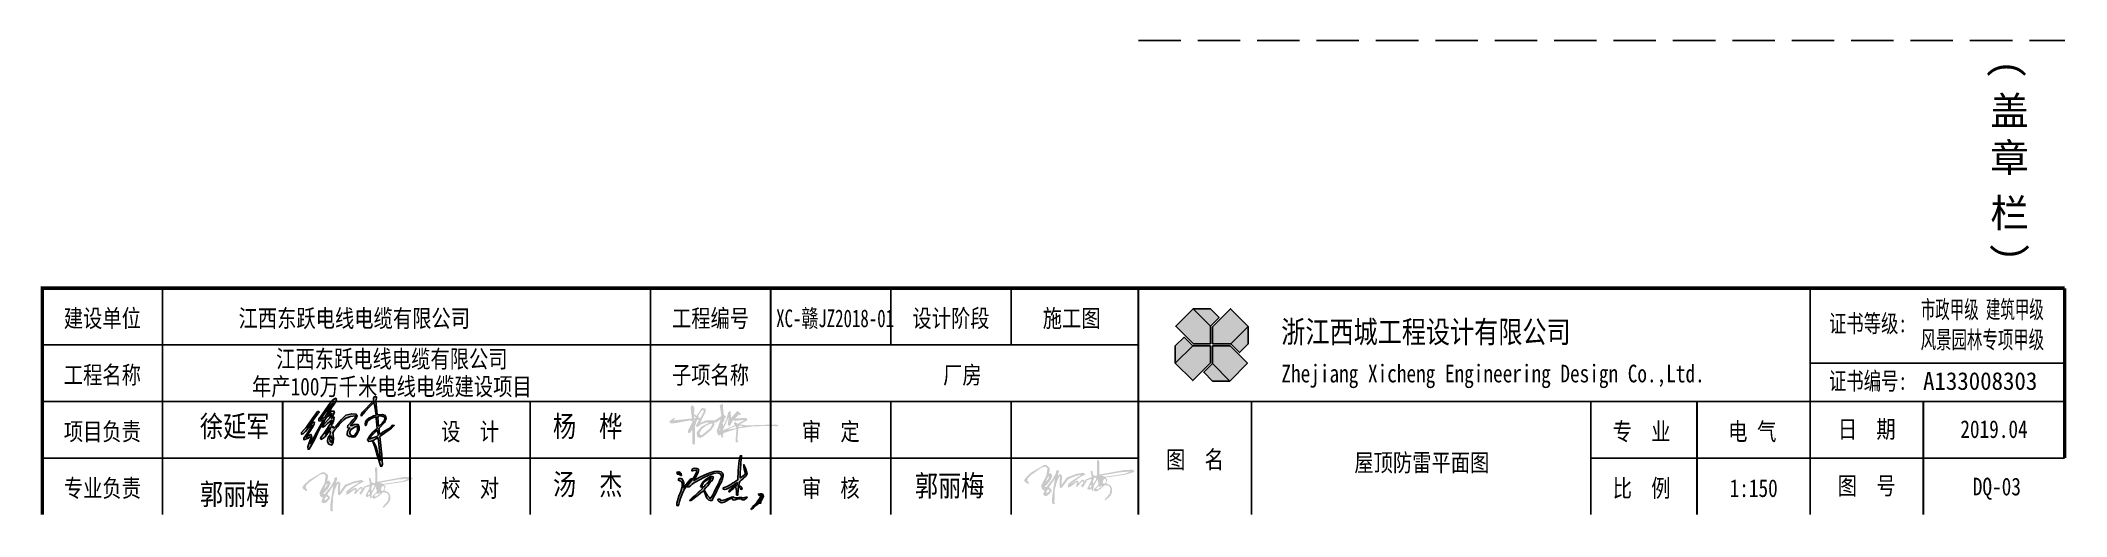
# Model space of a CAD drawing. Extents: x 7651907 to 8255021, y -2490714 to -1144618.
# Drawn here: x 8036568 to 8072380, y -1700545 to -1692139 of the extents above; entities that cross this region are included whole.
import ezdxf
from ezdxf.enums import TextEntityAlignment as Align

# ---------------------------------------------------------------- set-up
doc = ezdxf.new("R2010")
doc.units = 0
doc.header["$LTSCALE"] = 1000
doc.linetypes.add('DASH', pattern=[0.35, 0.25, -0.1])
doc.layers.get('0').update_dxf_attribs({"linetype": 'CONTINUOUS'})
for name, color, linetype in [('0_0_0', 3, 'CONTINUOUS'), ('┬Í└¬', 7, 'CONTINUOUS'), ('图框', 4, 'CONTINUOUS'), ('图框文字', 7, 'CONTINUOUS')]:
    doc.layers.add(name, color=color, linetype=linetype)
doc.styles.add('宋体', font='', dxfattribs={"width": 0.8})
doc.styles.add('黑体', font='simhei.ttf', dxfattribs={"width": 0.7})
doc.styles.get('宋体').set_extended_font_data('SimSun')

msp = doc.modelspace()

# ---------------------------------------------------------------- texts
at = {"layer": '图框文字', "ltscale": 0.1, "style": '黑体'}
for s, p in [('(', (8071357.6, -1692650.8)), (')', (8071411.9, -1695866.9))]:
    msp.add_text(s, height=500, rotation=270, dxfattribs=at).set_placement(p, align=Align.MIDDLE_CENTER)
for s, p in [('盖', (8071373.4, -1693379.1)), ('章', (8071373.4, -1694207.8)), ('栏', (8071373.4, -1695186))]:
    msp.add_text(s, height=500, dxfattribs=at).set_placement(p, align=Align.MIDDLE_CENTER)
at = {"layer": '图框文字', "ltscale": 0.1, "style": '宋体'}
for s, height, width, p in [('市政甲级 建筑甲级 ', 312.5, 0.6, (8070955.6, -1697045.5)), ('建设单位', 312.5, 0.8, (8037661.6, -1697201.8)), ('江西东跃电线电缆有限公司', 312.5, 0.8, (8042113.9, -1697201.8)), ('工程编号', 312.5, 0.8, (8048411.6, -1697201.8)), ('XC-赣JZ2018-01', 312.5, 0.7, (8050613.3, -1697201.8)), ('设计阶段', 312.5, 0.8, (8052661.6, -1697201.8)), ('施工图', 312.5, 0.8, (8054795.1, -1697201.8)), ('证书等级:', 312.5, 0.72, (8068872.3, -1697292.2)), ('风景园林专项甲级', 312.5, 0.64, (8070893.4, -1697578.3)), ('工程名称', 312.5, 0.8, (8037661.6, -1698201.8)), ('江西东跃电线电缆有限公司', 312.5, 0.8, (8042778.5, -1697919.2)), ('子项名称', 312.5, 0.8, (8048411.6, -1698201.8)), ('年产100万千米电线电缆建设项目', 312.5, 0.8, (8042778.5, -1698407.2)), ('证书编号:', 312.5, 0.72, (8068872.3, -1698309.2)), ('A133008303 ', 312.5, 0.95, (8070955.6, -1698309.2)), ('项目负责', 312.5, 0.8, (8037661.6, -1699201.8)), ('徐延军', 375, 0.8, (8039999.1, -1699139.4)), ('设  计', 312.5, 0.8, (8044161.6, -1699201.8)), ('杨  桦', 375, 0.8, (8046239.3, -1699139.4)), ('审  定', 312.5, 0.8, (8050536.6, -1699201.8)), ('专  业', 312.5, 0.8, (8064870.4, -1699201.8)), ('电 气', 312.5, 0.8, (8066825.9, -1699201.8)), ('日  期', 312.5, 0.8, (8068849.1, -1699159.3)), ('2019.04', 312.5, 0.8, (8071099.1, -1699159.3)), ('图  名', 312.5, 0.8, (8056974.1, -1699697.4)), ('专业负责', 312.5, 0.8, (8037661.6, -1700201.8)), ('郭丽梅', 375, 0.8, (8039999.1, -1700339.4)), ('校  对', 312.5, 0.8, (8044161.6, -1700201.8)), ('汤  杰', 375, 0.8, (8046239.3, -1700166.7)), ('审  核', 312.5, 0.8, (8050536.6, -1700201.8)), ('郭丽梅', 375, 0.8, (8052637.9, -1700189.4)), ('比  例', 312.5, 0.8, (8064870.4, -1700201.8)), ('1:150', 312.5, 0.8, (8066851.1, -1700201.8)), ('图  号', 312.5, 0.8, (8068849.1, -1700159.3))]:
    msp.add_text(s, height=height, dxfattribs=dict(at, width=width)).set_placement(p, align=Align.CENTER)
at = {"layer": '图框文字', "ltscale": 0.1, "style": '宋体', "width": 0.8}
for s, height, p in [('浙江西城工程设计有限公司', 390.625, (8058500.2, -1697480.1)), ('Zhejiang Xicheng Engineering Design Co.,Ltd.', 312.5, (8058502.3, -1698177.2))]:
    msp.add_text(s, height=height, dxfattribs=at).set_placement(p)
at = {"layer": '图框文字', "color": 1, "ltscale": 0.1, "style": '宋体', "width": 0.8}
for s, p in [('厂房', (8052863.9, -1698201.8)), ('屋顶防雷平面图', (8060985.4, -1699750)), ('DQ-03', (8071149.9, -1700173.4))]:
    msp.add_text(s, height=312.5, dxfattribs=at).set_placement(p, align=Align.CENTER)

# ---------------------------------------------------------------- blocks, each defined once
blk = doc.blocks.new('标志')
at = {"layer": '图框', "ltscale": 0.1}
h = blk.add_hatch(color=251, dxfattribs=at)
h.paths.add_polyline_path([(1484421, -466010), (1484102, -466330), (1484102, -466631), (1484426, -466631), (1484734, -466323)])
h.paths.add_polyline_path([(1484067, -466008), (1483761, -466008), (1484069, -466316), (1484221, -466163)])
h.paths.add_polyline_path([(1483761, -466008), (1483453, -466317), (1483767, -466631), (1484069, -466631), (1484069, -466316)])
h.paths.add_polyline_path([(1483754, -466664), (1483601, -466511), (1483446, -466666), (1483446, -466971)])
h.paths.add_polyline_path([(1484069, -466664), (1483754, -466664), (1483446, -466971), (1483754, -467279), (1484069, -466965)])
h.paths.add_polyline_path([(1484413, -466664), (1484102, -466664), (1484102, -466979), (1484409, -467286), (1484722, -466973)])
h.paths.add_polyline_path([(1484102, -466979), (1483949, -467131), (1484103, -467286), (1484409, -467286)])
h.paths.add_polyline_path([(1484734, -466323), (1484426, -466631), (1484579, -466784), (1484734, -466629)])
blk.add_line((1484421, -466010), (1484102, -466330), dxfattribs=at)
at = {"layer": '图框', "ltscale": 0.1, "flags": 128}
for points in [[(1484069, -466631), (1483767, -466631), (1483453, -466317), (1483761, -466008), (1484069, -466316), (1484069, -466631)], [(1484069, -466316), (1484221, -466163), (1484067, -466008), (1483761, -466008)], [(1484102, -466631), (1484102, -466330), (1484421, -466010), (1484734, -466323), (1484426, -466631), (1484102, -466631)], [(1484102, -466631), (1484102, -466330), (1484421, -466010)], [(1483754, -466664), (1483601, -466511), (1483446, -466666), (1483446, -466971)], [(1484426, -466631), (1484579, -466784), (1484734, -466629), (1484734, -466323)], [(1484069, -466664), (1484069, -466965), (1483754, -467279), (1483446, -466971), (1483754, -466664), (1484069, -466664)], [(1484102, -466664), (1484102, -466979), (1483949, -467131)], [(1484102, -466979), (1483949, -467131), (1484103, -467286), (1484409, -467286)], [(1484102, -466664), (1484413, -466664), (1484722, -466973), (1484409, -467286), (1484102, -466979), (1484102, -466664)]]:
    blk.add_lwpolyline(points, dxfattribs=at)
blk = doc.blocks.new('汤杰（实）')
at = {"linetype": 'Continuous', "lineweight": 0}
h = blk.add_hatch(color=256, dxfattribs=at)
edge = h.paths.add_edge_path()
edge.add_spline(control_points=[(-6.699, 2.428), (-6.699, 2.428), (-6.699, 2.428), (-6.699, 2.428), (-6.693, 2.542), (-6.666, 2.585), (-6.569, 2.639)], knot_values=[0.269231, 0.269231, 0.269231, 0.269231, 0.288462, 0.288462, 0.288462, 0.307692, 0.307692, 0.307692, 0.307692], degree=3, periodic=0)
edge.add_spline(control_points=[(-6.569, 2.639), (-6.569, 2.639), (-6.569, 2.639), (-6.569, 2.639), (-6.569, 2.646), (-6.569, 2.651), (-6.569, 2.657)], knot_values=[0.230769, 0.230769, 0.230769, 0.230769, 0.25, 0.25, 0.25, 0.269231, 0.269231, 0.269231, 0.269231], degree=3, periodic=0)
edge.add_spline(control_points=[(-6.569, 2.657), (-6.569, 2.657), (-6.569, 2.657), (-6.569, 2.657), (-6.528, 2.667), (-6.452, 2.745), (-6.437, 2.786)], knot_values=[0.192308, 0.192308, 0.192308, 0.192308, 0.211538, 0.211538, 0.211538, 0.230769, 0.230769, 0.230769, 0.230769], degree=3, periodic=0)
edge.add_spline(control_points=[(-6.437, 2.786), (-6.437, 2.786), (-6.437, 2.786), (-6.437, 2.786), (-6.467, 2.883), (-6.503, 2.979), (-6.546, 3.073)], knot_values=[0.153846, 0.153846, 0.153846, 0.153846, 0.173077, 0.173077, 0.173077, 0.192308, 0.192308, 0.192308, 0.192308], degree=3, periodic=0)
edge.add_spline(control_points=[(-6.546, 3.073), (-6.546, 3.073), (-6.546, 3.073), (-6.546, 3.073), (-6.541, 2.987), (-6.531, 2.88), (-6.488, 2.806)], knot_values=[0.115385, 0.115385, 0.115385, 0.115385, 0.134615, 0.134615, 0.134615, 0.153846, 0.153846, 0.153846, 0.153846], degree=3, periodic=0)
edge.add_spline(control_points=[(-6.488, 2.806), (-6.488, 2.806), (-6.488, 2.806), (-6.488, 2.806), (-6.528, 2.748), (-6.594, 2.707), (-6.655, 2.664)], knot_values=[0.076923, 0.076923, 0.076923, 0.076923, 0.096154, 0.096154, 0.096154, 0.115385, 0.115385, 0.115385, 0.115385], degree=3, periodic=0)
edge.add_spline(control_points=[(-6.655, 2.664), (-6.655, 2.664), (-6.655, 2.664), (-6.655, 2.664), (-6.66, 2.702), (-6.66, 2.702), (-6.625, 3.271)], knot_values=[0.038717, 0.038717, 0.038717, 0.038717, 0.05782, 0.05782, 0.05782, 0.076923, 0.076923, 0.076923, 0.076923], degree=3, periodic=0)
edge.add_spline(control_points=[(-6.625, 3.271), (-6.625, 3.29), (-6.61, 3.326), (-6.612, 3.347)], knot_values=[0.961538, 0.961538, 0.961538, 0.961538, 0.997101, 0.997101, 0.997101, 0.997101], degree=3, periodic=0)
edge.add_spline(control_points=[(-6.612, 3.347), (-6.612, 3.347), (-6.612, 3.347), (-6.612, 3.347), (-6.627, 3.347), (-6.64, 3.347), (-6.653, 3.345)], knot_values=[0.923077, 0.923077, 0.923077, 0.923077, 0.942308, 0.942308, 0.942308, 0.961538, 0.961538, 0.961538, 0.961538], degree=3, periodic=0)
edge.add_spline(control_points=[(-6.653, 3.345), (-6.653, 3.345), (-6.653, 3.345), (-6.653, 3.345), (-6.701, 3.195), (-6.721, 2.817), (-6.729, 2.611)], knot_values=[0.884615, 0.884615, 0.884615, 0.884615, 0.903846, 0.903846, 0.903846, 0.923077, 0.923077, 0.923077, 0.923077], degree=3, periodic=0)
edge.add_spline(control_points=[(-6.729, 2.611), (-6.729, 2.611), (-6.729, 2.611), (-6.729, 2.611), (-6.864, 2.512), (-7.016, 2.408), (-7.174, 2.357)], knot_values=[0.846154, 0.846154, 0.846154, 0.846154, 0.865385, 0.865385, 0.865385, 0.884615, 0.884615, 0.884615, 0.884615], degree=3, periodic=0)
edge.add_spline(control_points=[(-7.174, 2.357), (-7.174, 2.357), (-7.174, 2.357), (-7.174, 2.357), (-7.174, 2.344), (-7.174, 2.331), (-7.174, 2.319)], knot_values=[0.807692, 0.807692, 0.807692, 0.807692, 0.826923, 0.826923, 0.826923, 0.846154, 0.846154, 0.846154, 0.846154], degree=3, periodic=0)
edge.add_spline(control_points=[(-7.174, 2.319), (-7.174, 2.319), (-7.174, 2.319), (-7.174, 2.319), (-7.1, 2.26), (-6.775, 2.499), (-6.747, 2.517)], knot_values=[0.769231, 0.769231, 0.769231, 0.769231, 0.788462, 0.788462, 0.788462, 0.807692, 0.807692, 0.807692, 0.807692], degree=3, periodic=0)
edge.add_spline(control_points=[(-6.747, 2.517), (-6.747, 2.517), (-6.747, 2.517), (-6.747, 2.517), (-6.749, 2.486), (-6.752, 2.456), (-6.754, 2.423)], knot_values=[0.730769, 0.730769, 0.730769, 0.730769, 0.75, 0.75, 0.75, 0.769231, 0.769231, 0.769231, 0.769231], degree=3, periodic=0)
edge.add_spline(control_points=[(-6.754, 2.423), (-6.754, 2.423), (-6.754, 2.423), (-6.754, 2.423), (-6.775, 2.428), (-6.795, 2.43), (-6.815, 2.433)], knot_values=[0.692308, 0.692308, 0.692308, 0.692308, 0.711538, 0.711538, 0.711538, 0.730769, 0.730769, 0.730769, 0.730769], degree=3, periodic=0)
edge.add_spline(control_points=[(-6.815, 2.433), (-6.815, 2.433), (-6.815, 2.433), (-6.815, 2.433), (-6.864, 2.405), (-7.003, 2.293), (-7.003, 2.243)], knot_values=[0.653846, 0.653846, 0.653846, 0.653846, 0.673077, 0.673077, 0.673077, 0.692308, 0.692308, 0.692308, 0.692308], degree=3, periodic=0)
edge.add_spline(control_points=[(-7.003, 2.243), (-7.003, 2.243), (-7.003, 2.243), (-7.003, 2.243), (-6.998, 2.24), (-6.991, 2.237), (-6.983, 2.232)], knot_values=[0.615385, 0.615385, 0.615385, 0.615385, 0.634615, 0.634615, 0.634615, 0.653846, 0.653846, 0.653846, 0.653846], degree=3, periodic=0)
edge.add_spline(control_points=[(-6.983, 2.232), (-6.983, 2.232), (-6.983, 2.232), (-6.983, 2.232), (-6.93, 2.283), (-6.876, 2.331), (-6.82, 2.38)], knot_values=[0.576923, 0.576923, 0.576923, 0.576923, 0.596154, 0.596154, 0.596154, 0.615385, 0.615385, 0.615385, 0.615385], degree=3, periodic=0)
edge.add_spline(control_points=[(-6.82, 2.38), (-6.82, 2.38), (-6.82, 2.38), (-6.82, 2.38), (-6.81, 2.38), (-6.8, 2.377), (-6.79, 2.375)], knot_values=[0.538462, 0.538462, 0.538462, 0.538462, 0.557692, 0.557692, 0.557692, 0.576923, 0.576923, 0.576923, 0.576923], degree=3, periodic=0)
edge.add_spline(control_points=[(-6.79, 2.375), (-6.79, 2.375), (-6.79, 2.375), (-6.79, 2.375), (-6.767, 2.301), (-6.77, 2.22), (-6.767, 2.141)], knot_values=[0.5, 0.5, 0.5, 0.5, 0.519231, 0.519231, 0.519231, 0.538462, 0.538462, 0.538462, 0.538462], degree=3, periodic=0)
edge.add_spline(control_points=[(-6.767, 2.141), (-6.767, 2.141), (-6.767, 2.141), (-6.767, 2.141), (-6.754, 2.131), (-6.754, 2.131), (-6.729, 2.136)], knot_values=[0.461538, 0.461538, 0.461538, 0.461538, 0.480769, 0.480769, 0.480769, 0.5, 0.5, 0.5, 0.5], degree=3, periodic=0)
edge.add_spline(control_points=[(-6.729, 2.136), (-6.729, 2.136), (-6.729, 2.136), (-6.729, 2.136), (-6.724, 2.222), (-6.716, 2.309), (-6.709, 2.395)], knot_values=[0.423077, 0.423077, 0.423077, 0.423077, 0.442308, 0.442308, 0.442308, 0.461538, 0.461538, 0.461538, 0.461538], degree=3, periodic=0)
edge.add_spline(control_points=[(-6.709, 2.395), (-6.709, 2.395), (-6.709, 2.395), (-6.709, 2.395), (-6.671, 2.377), (-6.658, 2.349), (-6.633, 2.314)], knot_values=[0.384615, 0.384615, 0.384615, 0.384615, 0.403846, 0.403846, 0.403846, 0.423077, 0.423077, 0.423077, 0.423077], degree=3, periodic=0)
edge.add_spline(control_points=[(-6.633, 2.314), (-6.633, 2.314), (-6.633, 2.314), (-6.633, 2.314), (-6.62, 2.321), (-6.607, 2.326), (-6.594, 2.331)], knot_values=[0.346154, 0.346154, 0.346154, 0.346154, 0.365385, 0.365385, 0.365385, 0.384615, 0.384615, 0.384615, 0.384615], degree=3, periodic=0)
edge.add_spline(control_points=[(-6.594, 2.331), (-6.594, 2.331), (-6.594, 2.331), (-6.594, 2.331), (-6.594, 2.395), (-6.645, 2.403), (-6.699, 2.428)], knot_values=[0.307692, 0.307692, 0.307692, 0.307692, 0.326923, 0.326923, 0.326923, 0.346154, 0.346154, 0.346154, 0.346154], degree=3, periodic=0)
h = blk.add_hatch(color=256, dxfattribs=at)
edge = h.paths.add_edge_path()
edge.add_spline(control_points=[(-8.555, 1.813), (-8.53, 1.889), (-8.378, 2.428), (-8.271, 2.428)], knot_values=[0.7, 0.7, 0.7, 0.7, 0.8, 0.8, 0.8, 0.8], degree=3, periodic=0)
edge.add_spline(control_points=[(-8.271, 2.428), (-8.245, 2.463), (-8.219, 2.499), (-8.193, 2.534)], knot_values=[0, 0, 0, 0, 0.020833, 0.020833, 0.020833, 0.020833], degree=3, periodic=0)
edge.add_spline(control_points=[(-8.193, 2.534), (-8.167, 2.57), (-8.14, 2.604), (-8.113, 2.639)], knot_values=[0.020833, 0.020833, 0.020833, 0.020833, 0.041667, 0.041667, 0.041667, 0.041667], degree=3, periodic=0)
edge.add_spline(control_points=[(-8.113, 2.639), (-8.228, 2.662), (-8.332, 2.367), (-8.4, 2.367)], knot_values=[0.5, 0.5, 0.5, 0.5, 0.6, 0.6, 0.6, 0.6], degree=3, periodic=0)
edge.add_spline(control_points=[(-8.4, 2.367), (-8.38, 2.494), (-8.37, 2.542), (-8.446, 2.641)], knot_values=[0.4, 0.4, 0.4, 0.4, 0.5, 0.5, 0.5, 0.5], degree=3, periodic=0)
edge.add_spline(control_points=[(-8.446, 2.641), (-8.482, 2.644), (-8.517, 2.654), (-8.548, 2.639)], knot_values=[0.3, 0.3, 0.3, 0.3, 0.4, 0.4, 0.4, 0.4], degree=3, periodic=0)
edge.add_spline(control_points=[(-8.548, 2.639), (-8.55, 2.624), (-8.553, 2.608), (-8.553, 2.593)], knot_values=[0.2, 0.2, 0.2, 0.2, 0.3, 0.3, 0.3, 0.3], degree=3, periodic=0)
edge.add_spline(control_points=[(-8.553, 2.593), (-8.489, 2.563), (-8.459, 2.583), (-8.436, 2.504)], knot_values=[0.1, 0.1, 0.1, 0.1, 0.2, 0.2, 0.2, 0.2], degree=3, periodic=0)
edge.add_spline(control_points=[(-8.436, 2.504), (-8.436, 2.469), (-8.436, 2.433), (-8.436, 2.395)], knot_values=[0, 0, 0, 0, 0.1, 0.1, 0.1, 0.1], degree=3, periodic=0)
edge.add_spline(control_points=[(-8.436, 2.395), (-8.474, 2.202), (-8.604, 2.016), (-8.604, 1.823)], knot_values=[0.9, 0.9, 0.9, 0.9, 1, 1, 1, 1], degree=3, periodic=0)
edge.add_spline(control_points=[(-8.604, 1.823), (-8.588, 1.821), (-8.573, 1.818), (-8.555, 1.813)], knot_values=[0.8, 0.8, 0.8, 0.8, 0.9, 0.9, 0.9, 0.9], degree=3, periodic=0)
h = blk.add_hatch(color=256, dxfattribs=at)
edge = h.paths.add_edge_path()
edge.add_spline(control_points=[(-8.459, 2.745), (-8.459, 2.745), (-8.459, 2.745), (-8.459, 2.745), (-8.459, 2.824), (-8.52, 2.87), (-8.596, 2.844)], knot_values=[0.5, 0.5, 0.5, 0.5, 0.625, 0.625, 0.625, 0.75, 0.75, 0.75, 0.75], degree=3, periodic=0)
edge.add_spline(control_points=[(-8.596, 2.844), (-8.596, 2.844), (-8.596, 2.844), (-8.596, 2.844), (-8.596, 2.806), (-8.596, 2.806), (-8.583, 2.784)], knot_values=[0.25, 0.25, 0.25, 0.25, 0.375, 0.375, 0.375, 0.5, 0.5, 0.5, 0.5], degree=3, periodic=0)
edge.add_spline(control_points=[(-8.583, 2.784), (-8.583, 2.784), (-8.583, 2.784), (-8.583, 2.784), (-8.543, 2.773), (-8.502, 2.773), (-8.482, 2.733)], knot_values=[0, 0, 0, 0, 0.125, 0.125, 0.125, 0.25, 0.25, 0.25, 0.25], degree=3, periodic=0)
edge.add_spline(control_points=[(-8.482, 2.733), (-8.474, 2.738), (-8.466, 2.743), (-8.459, 2.745)], knot_values=[0.75, 0.75, 0.75, 0.75, 1, 1, 1, 1], degree=3, periodic=0)
h = blk.add_hatch(color=256, dxfattribs=at)
edge = h.paths.add_edge_path()
edge.add_spline(control_points=[(-7.516, 2.585), (-7.516, 2.585), (-7.516, 2.585), (-7.516, 2.585), (-7.504, 2.621), (-7.491, 2.657), (-7.478, 2.692)], knot_values=[0.625, 0.625, 0.625, 0.625, 0.645833, 0.645833, 0.645833, 0.666667, 0.666667, 0.666667, 0.666667], degree=3, periodic=0)
edge.add_spline(control_points=[(-7.478, 2.692), (-7.478, 2.692), (-7.478, 2.692), (-7.478, 2.692), (-7.552, 2.794), (-7.872, 2.507), (-7.872, 2.392)], knot_values=[0.583333, 0.583333, 0.583333, 0.583333, 0.604167, 0.604167, 0.604167, 0.625, 0.625, 0.625, 0.625], degree=3, periodic=0)
edge.add_spline(control_points=[(-7.872, 2.392), (-7.872, 2.392), (-7.872, 2.392), (-7.872, 2.392), (-7.839, 2.387), (-7.814, 2.377), (-7.814, 2.339)], knot_values=[0.541667, 0.541667, 0.541667, 0.541667, 0.5625, 0.5625, 0.5625, 0.583333, 0.583333, 0.583333, 0.583333], degree=3, periodic=0)
edge.add_spline(control_points=[(-7.814, 2.339), (-7.814, 2.339), (-7.814, 2.339), (-7.814, 2.339), (-7.831, 2.334), (-7.831, 2.334), (-7.892, 2.263)], knot_values=[0.5, 0.5, 0.5, 0.5, 0.520833, 0.520833, 0.520833, 0.541667, 0.541667, 0.541667, 0.541667], degree=3, periodic=0)
edge.add_spline(control_points=[(-7.892, 2.263), (-7.892, 2.263), (-7.892, 2.263), (-7.892, 2.263), (-8.027, 2.136), (-8.167, 2.024), (-8.21, 1.978)], knot_values=[0.458333, 0.458333, 0.458333, 0.458333, 0.479167, 0.479167, 0.479167, 0.5, 0.5, 0.5, 0.5], degree=3, periodic=0)
edge.add_spline(control_points=[(-8.21, 1.978), (-8.21, 1.978), (-8.21, 1.978), (-8.21, 1.978), (-8.2, 1.978), (-8.187, 1.978), (-8.174, 1.976)], knot_values=[0.416667, 0.416667, 0.416667, 0.416667, 0.4375, 0.4375, 0.4375, 0.458333, 0.458333, 0.458333, 0.458333], degree=3, periodic=0)
edge.add_spline(control_points=[(-8.174, 1.976), (-8.174, 1.976), (-8.174, 1.976), (-8.174, 1.976), (-8.027, 2.055), (-7.915, 2.184), (-7.773, 2.273)], knot_values=[0.375, 0.375, 0.375, 0.375, 0.395833, 0.395833, 0.395833, 0.416667, 0.416667, 0.416667, 0.416667], degree=3, periodic=0)
edge.add_spline(control_points=[(-7.773, 2.273), (-7.773, 2.273), (-7.773, 2.273), (-7.773, 2.273), (-7.725, 2.169), (-7.674, 1.925), (-7.519, 1.976)], knot_values=[0.333333, 0.333333, 0.333333, 0.333333, 0.354167, 0.354167, 0.354167, 0.375, 0.375, 0.375, 0.375], degree=3, periodic=0)
edge.add_spline(control_points=[(-7.519, 1.976), (-7.519, 1.976), (-7.519, 1.976), (-7.519, 1.976), (-7.42, 2.174), (-7.321, 2.372), (-7.222, 2.568)], knot_values=[0.291667, 0.291667, 0.291667, 0.291667, 0.3125, 0.3125, 0.3125, 0.333333, 0.333333, 0.333333, 0.333333], degree=3, periodic=0)
edge.add_spline(control_points=[(-7.222, 2.568), (-7.222, 2.568), (-7.222, 2.568), (-7.222, 2.568), (-7.189, 2.662), (-7.138, 2.781), (-7.235, 2.855)], knot_values=[0.25, 0.25, 0.25, 0.25, 0.270833, 0.270833, 0.270833, 0.291667, 0.291667, 0.291667, 0.291667], degree=3, periodic=0)
edge.add_spline(control_points=[(-7.235, 2.855), (-7.235, 2.855), (-7.235, 2.855), (-7.235, 2.855), (-7.494, 2.928), (-7.859, 2.705), (-8.078, 2.585)], knot_values=[0.208333, 0.208333, 0.208333, 0.208333, 0.229167, 0.229167, 0.229167, 0.25, 0.25, 0.25, 0.25], degree=3, periodic=0)
edge.add_spline(control_points=[(-8.078, 2.585), (-8.078, 2.585), (-8.078, 2.585), (-8.078, 2.585), (-8.017, 2.71), (-7.93, 2.786), (-7.93, 2.931)], knot_values=[0.166667, 0.166667, 0.166667, 0.166667, 0.1875, 0.1875, 0.1875, 0.208333, 0.208333, 0.208333, 0.208333], degree=3, periodic=0)
edge.add_spline(control_points=[(-7.93, 2.931), (-7.93, 2.931), (-7.93, 2.931), (-7.93, 2.931), (-7.991, 2.971), (-8.141, 2.994), (-8.141, 2.885)], knot_values=[0.125, 0.125, 0.125, 0.125, 0.145833, 0.145833, 0.145833, 0.166667, 0.166667, 0.166667, 0.166667], degree=3, periodic=0)
edge.add_spline(control_points=[(-8.141, 2.885), (-8.141, 2.885), (-8.141, 2.885), (-8.141, 2.885), (-8.098, 2.88), (-8.042, 2.903), (-7.994, 2.903)], knot_values=[0.083333, 0.083333, 0.083333, 0.083333, 0.104167, 0.104167, 0.104167, 0.125, 0.125, 0.125, 0.125], degree=3, periodic=0)
edge.add_spline(control_points=[(-7.994, 2.903), (-7.994, 2.903), (-7.994, 2.903), (-7.994, 2.903), (-7.966, 2.834), (-8.06, 2.697), (-8.113, 2.639)], knot_values=[0.041667, 0.041667, 0.041667, 0.041667, 0.0625, 0.0625, 0.0625, 0.083333, 0.083333, 0.083333, 0.083333], degree=3, periodic=0)
edge.add_spline(control_points=[(-8.113, 2.639), (-8.113, 2.639), (-8.113, 2.639), (-8.113, 2.639), (-8.167, 2.57), (-8.22, 2.499), (-8.271, 2.428)], knot_values=[0, 0, 0, 0, 0.020833, 0.020833, 0.020833, 0.041667, 0.041667, 0.041667, 0.041667], degree=3, periodic=0)
edge.add_spline(control_points=[(-8.271, 2.428), (-8.278, 2.408), (-8.278, 2.408), (-8.271, 2.387)], knot_values=[0.958333, 0.958333, 0.958333, 0.958333, 1, 1, 1, 1], degree=3, periodic=0)
edge.add_spline(control_points=[(-8.271, 2.387), (-8.271, 2.387), (-8.271, 2.387), (-8.271, 2.387), (-8.212, 2.377), (-8.129, 2.474), (-8.085, 2.507)], knot_values=[0.916667, 0.916667, 0.916667, 0.916667, 0.9375, 0.9375, 0.9375, 0.958333, 0.958333, 0.958333, 0.958333], degree=3, periodic=0)
edge.add_spline(control_points=[(-8.085, 2.507), (-8.085, 2.507), (-8.085, 2.507), (-8.085, 2.507), (-7.984, 2.56), (-7.224, 3.038), (-7.224, 2.7)], knot_values=[0.875, 0.875, 0.875, 0.875, 0.895833, 0.895833, 0.895833, 0.916667, 0.916667, 0.916667, 0.916667], degree=3, periodic=0)
edge.add_spline(control_points=[(-7.224, 2.7), (-7.224, 2.7), (-7.224, 2.7), (-7.224, 2.7), (-7.265, 2.626), (-7.265, 2.626), (-7.323, 2.484)], knot_values=[0.833333, 0.833333, 0.833333, 0.833333, 0.854167, 0.854167, 0.854167, 0.875, 0.875, 0.875, 0.875], degree=3, periodic=0)
edge.add_spline(control_points=[(-7.323, 2.484), (-7.323, 2.484), (-7.323, 2.484), (-7.323, 2.484), (-7.555, 2.042), (-7.555, 2.042), (-7.572, 2.027)], knot_values=[0.791667, 0.791667, 0.791667, 0.791667, 0.8125, 0.8125, 0.8125, 0.833333, 0.833333, 0.833333, 0.833333], degree=3, periodic=0)
edge.add_spline(control_points=[(-7.572, 2.027), (-7.572, 2.027), (-7.572, 2.027), (-7.572, 2.027), (-7.656, 2.118), (-7.707, 2.189), (-7.76, 2.303)], knot_values=[0.75, 0.75, 0.75, 0.75, 0.770833, 0.770833, 0.770833, 0.791667, 0.791667, 0.791667, 0.791667], degree=3, periodic=0)
edge.add_spline(control_points=[(-7.76, 2.303), (-7.76, 2.303), (-7.76, 2.303), (-7.76, 2.303), (-7.72, 2.357), (-7.72, 2.357), (-7.651, 2.423)], knot_values=[0.708333, 0.708333, 0.708333, 0.708333, 0.729167, 0.729167, 0.729167, 0.75, 0.75, 0.75, 0.75], degree=3, periodic=0)
edge.add_spline(control_points=[(-7.651, 2.423), (-7.651, 2.423), (-7.651, 2.423), (-7.651, 2.423), (-7.631, 2.448), (-7.562, 2.57), (-7.516, 2.585)], knot_values=[0.666667, 0.666667, 0.666667, 0.666667, 0.6875, 0.6875, 0.6875, 0.708333, 0.708333, 0.708333, 0.708333], degree=3, periodic=0)
edge = h.paths.add_edge_path(flags=16)
edge.add_spline(control_points=[(-7.542, 2.664), (-7.638, 2.535), (-7.638, 2.535), (-7.643, 2.512), (-7.643, 2.512), (-7.643, 2.512), (-7.643, 2.512)], knot_values=[0.5, 0.5, 0.5, 0.5, 0.625, 0.625, 0.625, 0.75, 0.75, 0.75, 0.75], degree=3, periodic=0)
edge.add_spline(control_points=[(-7.643, 2.512), (-7.687, 2.512), (-7.76, 2.403), (-7.788, 2.372)], knot_values=[0.75, 0.75, 0.75, 0.75, 1, 1, 1, 1], degree=3, periodic=0)
edge.add_spline(control_points=[(-7.788, 2.372), (-7.803, 2.395), (-7.816, 2.418), (-7.829, 2.438), (-7.829, 2.438), (-7.829, 2.438), (-7.829, 2.438)], knot_values=[0, 0, 0, 0, 0.125, 0.125, 0.125, 0.25, 0.25, 0.25, 0.25], degree=3, periodic=0)
edge.add_spline(control_points=[(-7.829, 2.438), (-7.819, 2.494), (-7.593, 2.69), (-7.542, 2.664), (-7.542, 2.664), (-7.542, 2.664), (-7.542, 2.664)], knot_values=[0.25, 0.25, 0.25, 0.25, 0.375, 0.375, 0.375, 0.5, 0.5, 0.5, 0.5], degree=3, periodic=0)
h = blk.add_hatch(color=256, dxfattribs=at)
edge = h.paths.add_edge_path()
edge.add_spline(control_points=[(-7.222, 1.902), (-7.123, 1.902), (-7.014, 2.027), (-6.899, 2.039)], knot_values=[0.9, 0.9, 0.9, 0.9, 1, 1, 1, 1], degree=3, periodic=0)
edge.add_spline(control_points=[(-6.899, 2.039), (-6.899, 2.039), (-6.899, 2.039), (-6.899, 2.039), (-6.894, 2.011), (-6.894, 2.011), (-6.871, 1.983)], knot_values=[0.8, 0.8, 0.8, 0.8, 0.85, 0.85, 0.85, 0.9, 0.9, 0.9, 0.9], degree=3, periodic=0)
edge.add_spline(control_points=[(-6.871, 1.983), (-6.871, 1.983), (-6.871, 1.983), (-6.871, 1.983), (-6.787, 1.983), (-6.716, 2.039), (-6.635, 2.024)], knot_values=[0.7, 0.7, 0.7, 0.7, 0.75, 0.75, 0.75, 0.8, 0.8, 0.8, 0.8], degree=3, periodic=0)
edge.add_spline(control_points=[(-6.635, 2.024), (-6.635, 2.024), (-6.635, 2.024), (-6.635, 2.024), (-6.587, 1.95), (-6.47, 2.011), (-6.439, 2.075)], knot_values=[0.6, 0.6, 0.6, 0.6, 0.65, 0.65, 0.65, 0.7, 0.7, 0.7, 0.7], degree=3, periodic=0)
edge.add_spline(control_points=[(-6.439, 2.075), (-6.439, 2.075), (-6.439, 2.075), (-6.439, 2.075), (-6.485, 2.085), (-6.533, 2.052), (-6.582, 2.052)], knot_values=[0.5, 0.5, 0.5, 0.5, 0.55, 0.55, 0.55, 0.6, 0.6, 0.6, 0.6], degree=3, periodic=0)
edge.add_spline(control_points=[(-6.582, 2.052), (-6.582, 2.052), (-6.582, 2.052), (-6.582, 2.052), (-6.683, 2.113), (-6.785, 1.994), (-6.879, 2.088)], knot_values=[0.4, 0.4, 0.4, 0.4, 0.45, 0.45, 0.45, 0.5, 0.5, 0.5, 0.5], degree=3, periodic=0)
edge.add_spline(control_points=[(-6.879, 2.088), (-6.879, 2.088), (-6.879, 2.088), (-6.879, 2.088), (-6.986, 2.065), (-7.171, 1.958), (-7.25, 1.976)], knot_values=[0.3, 0.3, 0.3, 0.3, 0.35, 0.35, 0.35, 0.4, 0.4, 0.4, 0.4], degree=3, periodic=0)
edge.add_spline(control_points=[(-7.25, 1.976), (-7.25, 1.976), (-7.25, 1.976), (-7.25, 1.976), (-7.255, 1.989), (-7.26, 1.999), (-7.262, 2.009)], knot_values=[0.2, 0.2, 0.2, 0.2, 0.25, 0.25, 0.25, 0.3, 0.3, 0.3, 0.3], degree=3, periodic=0)
edge.add_spline(control_points=[(-7.262, 2.009), (-7.262, 2.009), (-7.262, 2.009), (-7.262, 2.009), (-7.301, 2.019), (-7.311, 2.024), (-7.341, 2.004)], knot_values=[0.1, 0.1, 0.1, 0.1, 0.15, 0.15, 0.15, 0.2, 0.2, 0.2, 0.2], degree=3, periodic=0)
edge.add_spline(control_points=[(-7.341, 2.004), (-7.341, 2.004), (-7.341, 2.004), (-7.341, 2.004), (-7.341, 1.948), (-7.265, 1.917), (-7.222, 1.902)], knot_values=[0, 0, 0, 0, 0.05, 0.05, 0.05, 0.1, 0.1, 0.1, 0.1], degree=3, periodic=0)
h = blk.add_hatch(color=256, dxfattribs=at)
edge = h.paths.add_edge_path()
edge.add_spline(control_points=[(-6.02, 1.95), (-6.02, 1.95), (-6.02, 1.95), (-6.02, 1.95), (-6.015, 1.953), (-6.01, 1.955), (-6.005, 1.958)], knot_values=[0.666667, 0.666667, 0.666667, 0.666667, 0.722222, 0.722222, 0.722222, 0.777778, 0.777778, 0.777778, 0.777778], degree=3, periodic=0)
edge.add_spline(control_points=[(-6.005, 1.958), (-6.005, 1.958), (-6.005, 1.958), (-6.005, 1.958), (-5.998, 1.989), (-5.998, 1.989), (-5.944, 2.093)], knot_values=[0.555556, 0.555556, 0.555556, 0.555556, 0.611111, 0.611111, 0.611111, 0.666667, 0.666667, 0.666667, 0.666667], degree=3, periodic=0)
edge.add_spline(control_points=[(-5.944, 2.093), (-5.944, 2.093), (-5.944, 2.093), (-5.944, 2.093), (-5.931, 2.189), (-6.028, 2.194), (-6.099, 2.171)], knot_values=[0.444444, 0.444444, 0.444444, 0.444444, 0.5, 0.5, 0.5, 0.555556, 0.555556, 0.555556, 0.555556], degree=3, periodic=0)
edge.add_spline(control_points=[(-6.099, 2.171), (-6.099, 2.171), (-6.099, 2.171), (-6.099, 2.171), (-6.099, 2.164), (-6.099, 2.156), (-6.097, 2.149)], knot_values=[0.333333, 0.333333, 0.333333, 0.333333, 0.388889, 0.388889, 0.388889, 0.444444, 0.444444, 0.444444, 0.444444], degree=3, periodic=0)
edge.add_spline(control_points=[(-6.097, 2.149), (-6.097, 2.149), (-6.097, 2.149), (-6.097, 2.149), (-6.074, 2.141), (-6.051, 2.131), (-6.028, 2.121)], knot_values=[0.222222, 0.222222, 0.222222, 0.222222, 0.277778, 0.277778, 0.277778, 0.333333, 0.333333, 0.333333, 0.333333], degree=3, periodic=0)
edge.add_spline(control_points=[(-6.028, 2.121), (-6.028, 2.121), (-6.028, 2.121), (-6.028, 2.121), (-6.064, 1.978), (-6.219, 1.836), (-6.318, 1.729)], knot_values=[0.111111, 0.111111, 0.111111, 0.111111, 0.166667, 0.166667, 0.166667, 0.222222, 0.222222, 0.222222, 0.222222], degree=3, periodic=0)
edge.add_spline(control_points=[(-6.318, 1.729), (-6.318, 1.729), (-6.318, 1.729), (-6.318, 1.729), (-6.325, 1.707), (-6.325, 1.707), (-6.32, 1.696)], knot_values=[0, 0, 0, 0, 0.055556, 0.055556, 0.055556, 0.111111, 0.111111, 0.111111, 0.111111], degree=3, periodic=0)
edge.add_spline(control_points=[(-6.32, 1.696), (-6.229, 1.752), (-6.119, 1.915), (-6.018, 1.895)], knot_values=[0.888889, 0.888889, 0.888889, 0.888889, 1, 1, 1, 1], degree=3, periodic=0)
edge.add_spline(control_points=[(-6.018, 1.895), (-6.018, 1.895), (-6.018, 1.895), (-6.018, 1.895), (-6.02, 1.915), (-6.02, 1.933), (-6.02, 1.95)], knot_values=[0.777778, 0.777778, 0.777778, 0.777778, 0.833333, 0.833333, 0.833333, 0.888889, 0.888889, 0.888889, 0.888889], degree=3, periodic=0)
at = {"layer": '┬Í└¬'}
for points, knots in [([(-6.625, 3.271), (-6.66, 2.702), (-6.66, 2.702), (-6.655, 2.664), (-6.655, 2.664), (-6.594, 2.707), (-6.528, 2.748), (-6.488, 2.806), (-6.488, 2.806), (-6.531, 2.88), (-6.541, 2.987), (-6.546, 3.073), (-6.546, 3.073), (-6.503, 2.979), (-6.467, 2.883), (-6.437, 2.786), (-6.437, 2.786), (-6.452, 2.745), (-6.528, 2.667), (-6.569, 2.657), (-6.569, 2.657), (-6.569, 2.651), (-6.569, 2.646), (-6.569, 2.639), (-6.569, 2.639), (-6.666, 2.585), (-6.693, 2.542), (-6.699, 2.428), (-6.699, 2.428), (-6.645, 2.403), (-6.594, 2.395), (-6.594, 2.331), (-6.594, 2.331), (-6.607, 2.326), (-6.62, 2.321), (-6.633, 2.314), (-6.633, 2.314), (-6.658, 2.349), (-6.671, 2.377), (-6.709, 2.395), (-6.709, 2.395), (-6.716, 2.309), (-6.724, 2.222), (-6.729, 2.136), (-6.729, 2.136), (-6.754, 2.131), (-6.754, 2.131), (-6.767, 2.141), (-6.767, 2.141), (-6.77, 2.22), (-6.767, 2.301), (-6.79, 2.375), (-6.79, 2.375), (-6.8, 2.377), (-6.81, 2.38), (-6.82, 2.38), (-6.82, 2.38), (-6.876, 2.331), (-6.93, 2.283), (-6.983, 2.232), (-6.983, 2.232), (-6.991, 2.237), (-6.998, 2.24), (-7.003, 2.243), (-7.003, 2.243), (-7.003, 2.293), (-6.864, 2.405), (-6.815, 2.433), (-6.815, 2.433), (-6.795, 2.43), (-6.775, 2.428), (-6.754, 2.423), (-6.754, 2.423), (-6.752, 2.456), (-6.749, 2.486), (-6.747, 2.517), (-6.747, 2.517), (-6.775, 2.499), (-7.1, 2.26), (-7.174, 2.319), (-7.174, 2.319), (-7.174, 2.331), (-7.174, 2.344), (-7.174, 2.357), (-7.174, 2.357), (-7.016, 2.408), (-6.864, 2.512), (-6.729, 2.611), (-6.729, 2.611), (-6.721, 2.817), (-6.701, 3.195), (-6.653, 3.345), (-6.653, 3.345), (-6.64, 3.347), (-6.627, 3.347), (-6.612, 3.347), (-6.612, 3.347), (-6.61, 3.326), (-6.625, 3.29), (-6.625, 3.271)], [0.0387175, 0.0387175, 0.0387175, 0.0387175, 0.0769231, 0.0769231, 0.0769231, 0.0769231, 0.1153846, 0.1153846, 0.1153846, 0.1153846, 0.1538462, 0.1538462, 0.1538462, 0.1538462, 0.1923077, 0.1923077, 0.1923077, 0.1923077, 0.2307692, 0.2307692, 0.2307692, 0.2307692, 0.2692308, 0.2692308, 0.2692308, 0.2692308, 0.3076923, 0.3076923, 0.3076923, 0.3076923, 0.3461538, 0.3461538, 0.3461538, 0.3461538, 0.3846154, 0.3846154, 0.3846154, 0.3846154, 0.4230769, 0.4230769, 0.4230769, 0.4230769, 0.4615385, 0.4615385, 0.4615385, 0.4615385, 0.5, 0.5, 0.5, 0.5, 0.5384615, 0.5384615, 0.5384615, 0.5384615, 0.5769231, 0.5769231, 0.5769231, 0.5769231, 0.6153846, 0.6153846, 0.6153846, 0.6153846, 0.6538462, 0.6538462, 0.6538462, 0.6538462, 0.6923077, 0.6923077, 0.6923077, 0.6923077, 0.7307692, 0.7307692, 0.7307692, 0.7307692, 0.7692308, 0.7692308, 0.7692308, 0.7692308, 0.8076923, 0.8076923, 0.8076923, 0.8076923, 0.8461538, 0.8461538, 0.8461538, 0.8461539, 0.8846154, 0.8846154, 0.8846154, 0.8846154, 0.9230769, 0.9230769, 0.9230769, 0.9230769, 0.9615385, 0.9615385, 0.9615385, 0.9615385, 0.9971012, 0.9971012, 0.9971012, 0.9971012]), ([(-8.436, 2.395), (-8.436, 2.433), (-8.436, 2.469), (-8.436, 2.504), (-8.436, 2.504), (-8.459, 2.583), (-8.489, 2.563), (-8.553, 2.593), (-8.553, 2.593), (-8.553, 2.608), (-8.55, 2.624), (-8.548, 2.639), (-8.548, 2.639), (-8.517, 2.654), (-8.482, 2.644), (-8.446, 2.641), (-8.446, 2.641), (-8.37, 2.542), (-8.38, 2.494), (-8.4, 2.367), (-8.4, 2.367), (-8.332, 2.367), (-8.228, 2.662), (-8.113, 2.639), (-8.113, 2.639), (-8.167, 2.57), (-8.22, 2.499), (-8.271, 2.428), (-8.271, 2.428), (-8.378, 2.428), (-8.53, 1.889), (-8.555, 1.813), (-8.555, 1.813), (-8.573, 1.818), (-8.588, 1.821), (-8.604, 1.823), (-8.604, 1.823), (-8.604, 2.016), (-8.474, 2.202), (-8.436, 2.395)], [0, 0, 0, 0, 0.1, 0.1, 0.1, 0.1, 0.2, 0.2, 0.2, 0.2, 0.3, 0.3, 0.3, 0.3, 0.4, 0.4, 0.4, 0.4, 0.5, 0.5, 0.5, 0.5, 0.6, 0.6, 0.6, 0.6, 0.7, 0.7, 0.7, 0.7, 0.8, 0.8, 0.8, 0.8, 0.9, 0.9, 0.9, 0.9, 1, 1, 1, 1]), ([(-8.482, 2.733), (-8.502, 2.773), (-8.543, 2.773), (-8.583, 2.784), (-8.583, 2.784), (-8.596, 2.806), (-8.596, 2.806), (-8.596, 2.844), (-8.596, 2.844), (-8.52, 2.87), (-8.459, 2.824), (-8.459, 2.745), (-8.459, 2.745), (-8.466, 2.743), (-8.474, 2.738), (-8.482, 2.733)], [0, 0, 0, 0, 0.25, 0.25, 0.25, 0.25, 0.5, 0.5, 0.5, 0.5, 0.75, 0.75, 0.75, 0.75, 1, 1, 1, 1]), ([(-8.271, 2.428), (-8.22, 2.499), (-8.167, 2.57), (-8.113, 2.639), (-8.113, 2.639), (-8.06, 2.697), (-7.966, 2.834), (-7.994, 2.903), (-7.994, 2.903), (-8.042, 2.903), (-8.098, 2.88), (-8.141, 2.885), (-8.141, 2.885), (-8.141, 2.994), (-7.991, 2.971), (-7.93, 2.931), (-7.93, 2.931), (-7.93, 2.786), (-8.017, 2.71), (-8.078, 2.585), (-8.078, 2.585), (-7.859, 2.705), (-7.494, 2.928), (-7.235, 2.855), (-7.235, 2.855), (-7.138, 2.781), (-7.189, 2.662), (-7.222, 2.568), (-7.222, 2.568), (-7.321, 2.372), (-7.42, 2.174), (-7.519, 1.976), (-7.519, 1.976), (-7.674, 1.925), (-7.725, 2.169), (-7.773, 2.273), (-7.773, 2.273), (-7.915, 2.184), (-8.027, 2.055), (-8.174, 1.976), (-8.174, 1.976), (-8.187, 1.978), (-8.2, 1.978), (-8.21, 1.978), (-8.21, 1.978), (-8.167, 2.024), (-8.027, 2.136), (-7.892, 2.263), (-7.892, 2.263), (-7.831, 2.334), (-7.831, 2.334), (-7.814, 2.339), (-7.814, 2.339), (-7.814, 2.377), (-7.839, 2.387), (-7.872, 2.392), (-7.872, 2.392), (-7.872, 2.507), (-7.552, 2.794), (-7.478, 2.692), (-7.478, 2.692), (-7.491, 2.657), (-7.504, 2.621), (-7.516, 2.585), (-7.516, 2.585), (-7.562, 2.57), (-7.631, 2.448), (-7.651, 2.423), (-7.651, 2.423), (-7.72, 2.357), (-7.72, 2.357), (-7.76, 2.303), (-7.76, 2.303), (-7.707, 2.189), (-7.656, 2.118), (-7.572, 2.027), (-7.572, 2.027), (-7.555, 2.042), (-7.555, 2.042), (-7.323, 2.484), (-7.323, 2.484), (-7.265, 2.626), (-7.265, 2.626), (-7.224, 2.7), (-7.224, 2.7), (-7.224, 3.038), (-7.984, 2.56), (-8.085, 2.507), (-8.085, 2.507), (-8.129, 2.474), (-8.212, 2.377), (-8.271, 2.387), (-8.271, 2.387), (-8.278, 2.408), (-8.278, 2.408), (-8.271, 2.428)], [0, 0, 0, 0, 0.041667, 0.041667, 0.041667, 0.041667, 0.083333, 0.083333, 0.083333, 0.083333, 0.125, 0.125, 0.125, 0.125, 0.166667, 0.166667, 0.166667, 0.166667, 0.208333, 0.208333, 0.208333, 0.208333, 0.25, 0.25, 0.25, 0.25, 0.291667, 0.291667, 0.291667, 0.291667, 0.333333, 0.333333, 0.333333, 0.333333, 0.375, 0.375, 0.375, 0.375, 0.416667, 0.416667, 0.416667, 0.416667, 0.458333, 0.458333, 0.458333, 0.458333, 0.5, 0.5, 0.5, 0.5, 0.541667, 0.541667, 0.541667, 0.541667, 0.583333, 0.583333, 0.583333, 0.583333, 0.625, 0.625, 0.625, 0.625, 0.666667, 0.666667, 0.666667, 0.666667, 0.708333, 0.708333, 0.708333, 0.708333, 0.75, 0.75, 0.75, 0.75, 0.791667, 0.791667, 0.791667, 0.791667, 0.833333, 0.833333, 0.833333, 0.833333, 0.875, 0.875, 0.875, 0.875, 0.916667, 0.916667, 0.916667, 0.916667, 0.958333, 0.958333, 0.958333, 0.958333, 1, 1, 1, 1]), ([(-7.222, 1.902), (-7.265, 1.917), (-7.341, 1.948), (-7.341, 2.004), (-7.341, 2.004), (-7.311, 2.024), (-7.301, 2.019), (-7.262, 2.009), (-7.262, 2.009), (-7.26, 1.999), (-7.255, 1.989), (-7.25, 1.976), (-7.25, 1.976), (-7.171, 1.958), (-6.986, 2.065), (-6.879, 2.088), (-6.879, 2.088), (-6.785, 1.994), (-6.683, 2.113), (-6.582, 2.052), (-6.582, 2.052), (-6.533, 2.052), (-6.485, 2.085), (-6.439, 2.075), (-6.439, 2.075), (-6.47, 2.011), (-6.587, 1.95), (-6.635, 2.024), (-6.635, 2.024), (-6.716, 2.039), (-6.787, 1.983), (-6.871, 1.983), (-6.871, 1.983), (-6.894, 2.011), (-6.894, 2.011), (-6.899, 2.039), (-6.899, 2.039), (-7.014, 2.027), (-7.123, 1.902), (-7.222, 1.902)], [0, 0, 0, 0, 0.1, 0.1, 0.1, 0.1, 0.2, 0.2, 0.2, 0.2, 0.3, 0.3, 0.3, 0.3, 0.4, 0.4, 0.4, 0.4, 0.5, 0.5, 0.5, 0.5, 0.6, 0.6, 0.6, 0.6, 0.7, 0.7, 0.7, 0.7, 0.8, 0.8, 0.8, 0.8, 0.9, 0.9, 0.9, 0.9, 1, 1, 1, 1]), ([(-6.32, 1.696), (-6.325, 1.707), (-6.325, 1.707), (-6.318, 1.729), (-6.318, 1.729), (-6.219, 1.836), (-6.064, 1.978), (-6.028, 2.121), (-6.028, 2.121), (-6.051, 2.131), (-6.074, 2.141), (-6.097, 2.149), (-6.097, 2.149), (-6.099, 2.156), (-6.099, 2.164), (-6.099, 2.171), (-6.099, 2.171), (-6.028, 2.194), (-5.931, 2.189), (-5.944, 2.093), (-5.944, 2.093), (-5.998, 1.989), (-5.998, 1.989), (-6.005, 1.958), (-6.005, 1.958), (-6.01, 1.955), (-6.015, 1.953), (-6.02, 1.95), (-6.02, 1.95), (-6.02, 1.933), (-6.02, 1.915), (-6.018, 1.895), (-6.018, 1.895), (-6.119, 1.915), (-6.229, 1.752), (-6.32, 1.696)], [0, 0, 0, 0, 0.111111, 0.111111, 0.111111, 0.111111, 0.222222, 0.222222, 0.222222, 0.222222, 0.333333, 0.333333, 0.333333, 0.333333, 0.444444, 0.444444, 0.444444, 0.444444, 0.555556, 0.555556, 0.555556, 0.555556, 0.666667, 0.666667, 0.666667, 0.666667, 0.777778, 0.777778, 0.777778, 0.777778, 0.888889, 0.888889, 0.888889, 0.888889, 1, 1, 1, 1])]:
    blk.add_open_spline(points, degree=3, knots=knots, dxfattribs=at)
at = {"layer": '┬Í└¬', "color": 7}
blk.add_open_spline([(-7.788, 2.372), (-7.803, 2.395), (-7.816, 2.418), (-7.829, 2.438), (-7.829, 2.438), (-7.819, 2.494), (-7.593, 2.69), (-7.542, 2.664), (-7.542, 2.664), (-7.638, 2.535), (-7.638, 2.535), (-7.643, 2.512), (-7.643, 2.512), (-7.687, 2.512), (-7.76, 2.403), (-7.788, 2.372)], degree=3, knots=[0, 0, 0, 0, 0.25, 0.25, 0.25, 0.25, 0.5, 0.5, 0.5, 0.5, 0.75, 0.75, 0.75, 0.75, 1, 1, 1, 1], dxfattribs=at)
blk = doc.blocks.new('新块265985658514')
at = {"layer": '0_0_0'}
h = blk.add_hatch(color=256, dxfattribs=at)
h.paths.add_polyline_path([(90588, 35278), (90612, 35312), (90682, 35380), (90709, 35406), (90778, 35432), (90850, 35438), (90847, 35414), (90814, 35380), (90776, 35335), (90738, 35295), (90736, 35268), (90749, 35254), (90766, 35262), (90749, 35240), (90732, 35211), (90727, 35174), (90731, 35153), (90759, 35136), (90815, 35124), (90844, 35129), (90872, 35165), (90885, 35194), (90905, 35234), (90904, 35275), (90896, 35296), (90893, 35310), (90837, 35312), (90803, 35299), (90782, 35296), (90784, 35307), (90800, 35324), (90862, 35402), (90877, 35439), (90858, 35466), (90796, 35469), (90707, 35448), (90646, 35383), (90555, 35279), (90536, 35256), (90524, 35278), (90510, 35268), (90503, 35295), (90495, 35306), (90511, 35324), (90528, 35359), (90535, 35415), (90530, 35424), (90501, 35405), (90499, 35415), (90518, 35444), (90542, 35489), (90534, 35509), (90489, 35508), (90470, 35473), (90442, 35450), (90458, 35484), (90496, 35558), (90528, 35594), (90571, 35665), (90561, 35698), (90532, 35686), (90503, 35658), (90450, 35586), (90413, 35536), (90350, 35444), (90311, 35397), (90313, 35365), (90360, 35363), (90382, 35376), (90325, 35283), (90282, 35202), (90233, 35111), (90203, 35049), (90186, 35031), (90194, 35064), (90209, 35120), (90198, 35166), (90157, 35149), (90129, 35120), (90136, 35142), (90224, 35279), (90245, 35317), (90246, 35345), (90222, 35344), (90201, 35320), (90166, 35281), (90135, 35259), (90177, 35311), (90261, 35423), (90299, 35470), (90317, 35489), (90309, 35504), (90293, 35503), (90227, 35417), (90136, 35280), (90055, 35194), (90057, 35169), (90087, 35181), (90114, 35207), (90150, 35248), (90193, 35289), (90212, 35305), (90202, 35279), (90141, 35177), (90092, 35112), (90089, 35087), (90143, 35107), (90183, 35131), (90192, 35110), (90178, 35072), (90151, 34985), (90152, 34947), (90171, 34951), (90246, 35086), (90317, 35238), (90389, 35358), (90409, 35397), (90432, 35423), (90505, 35473), (90467, 35405), (90396, 35328), (90361, 35286), (90371, 35271), (90404, 35294), (90439, 35325), (90472, 35356), (90503, 35377), (90504, 35354), (90391, 35183), (90336, 35117), (90348, 35092), (90404, 35132), (90451, 35196), (90476, 35213), (90484, 35194), (90471, 35155), (90451, 35120), (90440, 35076), (90439, 35055), (90459, 35023), (90501, 35008), (90523, 35053), (90525, 35100), (90521, 35170), (90516, 35185), (90527, 35207), (90548, 35235)])
h.paths.add_polyline_path([(90479, 35240), (90454, 35218), (90411, 35174), (90409, 35172), (90404, 35178), (90430, 35208), (90481, 35275)], flags=16)
h.paths.add_polyline_path([(90493, 35147), (90506, 35098), (90504, 35063), (90493, 35048), (90478, 35061), (90474, 35105)], flags=16)
h.paths.add_polyline_path([(90343, 35380), (90336, 35386), (90343, 35399), (90347, 35404), (90419, 35502), (90463, 35576), (90517, 35632), (90520, 35616), (90474, 35550), (90434, 35472), (90407, 35425)], flags=16)
h.paths.add_polyline_path([(90770, 35203), (90783, 35234), (90788, 35238), (90836, 35275), (90881, 35286), (90883, 35237), (90869, 35200), (90845, 35163), (90831, 35150), (90807, 35147), (90783, 35157), (90768, 35178)], flags=16)
h = blk.add_hatch(color=256, dxfattribs=at)
h.paths.add_polyline_path([(91018, 35337), (91031, 35365), (91084, 35401), (91134, 35419), (91154, 35425), (91156, 35402), (91171, 35255), (91108, 35197), (91062, 35147), (91042, 35112), (91026, 35084), (91046, 35060), (91080, 35066), (91129, 35088), (91140, 35094), (91171, 35113), (91181, 35120), (91188, 35072), (91220, 34786), (91181, 34885), (91154, 34980), (91120, 35052), (91105, 35060), (91139, 34968), (91170, 34859), (91224, 34694), (91237, 34699), (91250, 34728), (91245, 34778), (91237, 34864), (91212, 35134), (91311, 35208), (91384, 35256), (91422, 35298), (91395, 35302), (91361, 35264), (91258, 35202), (91224, 35175), (91213, 35171), (91200, 35194), (91201, 35226), (91194, 35245), (91199, 35257), (91280, 35342), (91305, 35401), (91299, 35423), (91287, 35444), (91248, 35460), (91172, 35455), (91151, 35658), (91162, 35699), (91163, 35717), (91125, 35721), (91119, 35697), (91115, 35659), (90952, 35490), (90935, 35458), (90937, 35436), (90994, 35501), (91056, 35571), (91121, 35638), (91136, 35576), (91154, 35449), (91118, 35437), (91084, 35422), (91049, 35403), (91017, 35379), (91000, 35351), (90993, 35324), (90999, 35293), (91010, 35304)])
h.paths.add_polyline_path([(91179, 35420), (91191, 35436), (91218, 35438), (91272, 35425), (91283, 35407), (91273, 35368), (91243, 35330), (91202, 35289), (91189, 35294), (91187, 35344)], flags=16)
h.paths.add_polyline_path([(91170, 35226), (91188, 35162), (91164, 35135), (91090, 35111), (91055, 35096), (91079, 35136)], flags=16)
for points in [[(90293, 35503), (90227, 35417), (90136, 35280), (90055, 35194), (90057, 35169), (90087, 35181), (90114, 35207), (90150, 35248), (90193, 35289), (90212, 35305), (90202, 35279), (90141, 35177), (90092, 35112), (90089, 35087), (90143, 35107), (90183, 35131), (90192, 35110), (90178, 35072), (90151, 34985), (90152, 34947), (90171, 34951), (90246, 35086), (90317, 35238), (90389, 35358), (90409, 35397), (90432, 35423), (90505, 35473), (90467, 35405), (90396, 35328), (90361, 35286), (90371, 35271), (90404, 35294), (90439, 35325), (90472, 35356), (90503, 35377), (90504, 35354), (90391, 35183), (90336, 35117), (90348, 35092), (90404, 35132), (90451, 35196), (90476, 35213), (90484, 35194), (90471, 35155), (90451, 35120), (90440, 35076), (90439, 35055), (90459, 35023), (90501, 35008), (90523, 35053), (90525, 35100), (90521, 35170), (90516, 35185), (90527, 35207), (90548, 35235), (90588, 35278), (90612, 35312), (90682, 35380), (90709, 35406), (90778, 35432), (90850, 35438), (90847, 35414), (90814, 35380), (90776, 35335), (90738, 35295), (90736, 35268), (90749, 35254), (90766, 35262), (90749, 35240), (90732, 35211), (90727, 35174), (90731, 35153), (90759, 35136), (90815, 35124), (90844, 35129), (90872, 35165), (90885, 35194), (90905, 35234), (90904, 35275), (90896, 35296), (90893, 35310), (90837, 35312), (90803, 35299), (90782, 35296), (90784, 35307), (90800, 35324), (90862, 35402), (90877, 35439), (90858, 35466), (90796, 35469), (90707, 35448), (90646, 35383), (90555, 35279), (90536, 35256), (90524, 35278), (90510, 35268), (90503, 35295), (90495, 35306), (90511, 35324), (90528, 35359), (90535, 35415), (90530, 35424), (90501, 35405), (90499, 35415), (90518, 35444), (90542, 35489), (90534, 35509), (90489, 35508), (90470, 35473), (90442, 35450), (90458, 35484), (90496, 35558), (90528, 35594), (90571, 35665), (90561, 35698), (90532, 35686), (90503, 35658), (90450, 35586), (90413, 35536), (90350, 35444), (90311, 35397), (90313, 35365), (90360, 35363), (90382, 35376), (90325, 35283), (90282, 35202), (90233, 35111), (90203, 35049), (90186, 35031), (90194, 35064), (90209, 35120), (90198, 35166), (90157, 35149), (90129, 35120), (90136, 35142), (90224, 35279), (90245, 35317), (90246, 35345), (90222, 35344), (90201, 35320), (90166, 35281), (90135, 35259), (90177, 35311), (90261, 35423), (90299, 35470), (90317, 35489), (90309, 35504), (90293, 35503)], [(90347, 35404), (90419, 35502), (90463, 35576), (90517, 35632), (90520, 35616), (90474, 35550), (90434, 35472), (90407, 35425), (90343, 35380), (90336, 35386), (90343, 35399), (90347, 35404)], [(90937, 35436), (90994, 35501), (91056, 35571), (91121, 35638), (91136, 35576), (91154, 35449), (91118, 35437), (91084, 35422), (91049, 35403), (91017, 35379), (91000, 35351), (90993, 35324), (90999, 35293), (91010, 35304), (91018, 35337), (91031, 35365), (91084, 35401), (91134, 35419), (91154, 35425), (91156, 35402), (91171, 35255), (91108, 35197), (91062, 35147), (91042, 35112), (91026, 35084), (91046, 35060), (91080, 35066), (91129, 35088), (91140, 35094), (91171, 35113), (91181, 35120), (91188, 35072), (91220, 34786), (91181, 34885), (91154, 34980), (91120, 35052), (91105, 35060), (91139, 34968), (91170, 34859), (91224, 34694), (91237, 34699), (91250, 34728), (91245, 34778), (91237, 34864), (91212, 35134), (91311, 35208), (91384, 35256), (91422, 35298), (91395, 35302), (91361, 35264), (91258, 35202), (91224, 35175), (91213, 35171), (91200, 35194), (91201, 35226), (91194, 35245), (91199, 35257), (91280, 35342), (91305, 35401), (91299, 35423), (91287, 35444), (91248, 35460), (91172, 35455), (91151, 35658), (91162, 35699), (91163, 35717), (91125, 35721), (91119, 35697), (91115, 35659), (90952, 35490), (90935, 35458), (90937, 35436)], [(90411, 35174), (90454, 35218), (90479, 35240), (90481, 35275), (90430, 35208), (90404, 35178), (90409, 35172), (90411, 35174)], [(90788, 35238), (90836, 35275), (90881, 35286), (90883, 35237), (90869, 35200), (90845, 35163), (90831, 35150), (90807, 35147), (90783, 35157), (90768, 35178), (90770, 35203), (90783, 35234), (90788, 35238)], [(91170, 35226), (91079, 35136), (91055, 35096), (91090, 35111), (91164, 35135), (91188, 35162), (91170, 35226)], [(91202, 35289), (91243, 35330), (91273, 35368), (91283, 35407), (91272, 35425), (91218, 35438), (91191, 35436), (91179, 35420), (91187, 35344), (91189, 35294), (91202, 35289)], [(90493, 35147), (90474, 35105), (90478, 35061), (90493, 35048), (90504, 35063), (90506, 35098), (90493, 35147)]]:
    blk.add_lwpolyline(points, dxfattribs=at)

# ---------------------------------------------------------------- hatches: boundary and pattern name
h = msp.add_hatch(color=256)
h.paths.add_polyline_path([(8048139.3, -1698947.6), (8048171.3, -1698839.9), (8048201.7, -1698837.4), (8048203.1, -1698854.7), (8048151.7, -1698943.2), (8048172.2, -1698968.6), (8048255, -1698912.9), (8048349.3, -1698884.2), (8048391.2, -1698888.3), (8048246.8, -1698961.2), (8048165.6, -1699064.5), (8048177.1, -1699136.9), (8048210.8, -1699158.2), (8048273.1, -1699141.8), (8048416.7, -1699024.4), (8048478.3, -1698937.4), (8048478.3, -1698884.1), (8048513.6, -1698884.1), (8048591.5, -1698826.7), (8048521.8, -1699029.2), (8048539, -1699098.9), (8048560.4, -1699117.9), (8048585.8, -1699098.2), (8048613.7, -1699157.2), (8048640.8, -1699143.3), (8048625.4, -1699113.3), (8048641.6, -1699072), (8048871.2, -1698998.2), (8048854, -1699187.6), (8048854, -1699227.7), (8048880.3, -1699239.2), (8048900, -1699226.1), (8048885.2, -1699181.8), (8048903.2, -1698989.2), (8049164.5, -1698954.6), (8049478.6, -1698944), (8049595.9, -1698954.6), (8049611.5, -1698934.1), (8049568, -1698921), (8049043.1, -1698937.4), (8048931.5, -1698916.1), (8049064.4, -1698844.8), (8049043.7, -1698806.2), (8048845.4, -1698812), (8048911, -1698749.7), (8048947.1, -1698752.1), (8048936.5, -1698716.1), (8048882.3, -1698683.3), (8048774.9, -1698804.6), (8048764.2, -1698681.7), (8048724, -1698705.4), (8048690.9, -1698833.3), (8048636.8, -1698950.5), (8048625.3, -1698892.3), (8048656.5, -1698850.5), (8048654.8, -1698812.8), (8048681.1, -1698812.8), (8048680.3, -1698776.7), (8048643.4, -1698744.7), (8048627.8, -1698553.8), (8048573.6, -1698577.5), (8048602.4, -1698773.4), (8048492.4, -1698847.2), (8048335.6, -1698847.2), (8048229, -1698892.2), (8048327.4, -1698688.9), (8048327.4, -1698641.4), (8048257.7, -1698630.7), (8048162.5, -1698767.6), (8048121.7, -1698739.2), (8048123.2, -1698611.9), (8048085.4, -1698578.3), (8048059.2, -1698614.3), (8048082.2, -1698816), (8047754.5, -1698848.8), (8047784.8, -1698813.6), (8047772.4, -1698802.9), (8047725, -1698831.6), (8047681.5, -1698870.9), (8047707.7, -1698902.9), (8047799.6, -1698895.5), (8048049.8, -1698847.2), (8048093.2, -1698867.7), (8048014.5, -1699028.3), (8048014.5, -1699065.2), (8048044.2, -1699072.8), (8048088.5, -1699013.8), (8048088.5, -1699261.6), (8048118, -1699280.4), (8048139.3, -1699260.7)])
h.paths.add_polyline_path([(8048125.2, -1698859.9), (8048124.4, -1698842), (8048134.3, -1698846), (8048134.3, -1698859.9)], flags=16)
h.paths.add_polyline_path([(8048250.2, -1699006.3), (8048335, -1698941.2), (8048422.6, -1698901.9), (8048447.3, -1698911.4), (8048406.9, -1698987.2), (8048250.2, -1699115.1), (8048213.2, -1699086.5)], flags=16)
h.paths.add_polyline_path([(8048121.6, -1698810.7), (8048119.6, -1698772.9), (8048146.8, -1698794.2), (8048147.4, -1698809.8)], flags=16)
h.paths.add_polyline_path([(8048197.2, -1698794.8), (8048196.8, -1698756.9), (8048245.8, -1698685), (8048277.4, -1698663.7), (8048294.5, -1698671.9), (8048285.4, -1698706.7), (8048228.3, -1698810.4)], flags=16)
h.paths.add_polyline_path([(8048562.4, -1699009.7), (8048577.2, -1698998.2), (8048590.9, -1698999), (8048567.7, -1699027.4)], flags=16)
h.paths.add_polyline_path([(8048627.2, -1699025), (8048733.6, -1698789.4), (8048715.7, -1698930.3), (8048751.2, -1698950.1), (8048810.9, -1698843), (8048854.5, -1698857.5), (8049013.8, -1698836.8), (8048892.8, -1698909.5), (8048844.6, -1698873.6), (8048830.8, -1698885.8), (8048827, -1698907.1), (8048839.2, -1698936.3)], flags=16)
h.paths.add_polyline_path([(8048710.5, -1699008.4), (8048842.5, -1698951.9), (8048860.9, -1698951.9), (8048858.3, -1698989.1)], flags=16)
h.paths.add_polyline_path([(8048907.5, -1698969.5), (8048910.7, -1698945), (8048966.9, -1698944.2), (8048984.2, -1698954.6)], flags=16)
h = msp.add_hatch(color=256)
h.paths.add_polyline_path([(8055396.4, -1699858.3), (8055747.2, -1699807.2), (8055894.4, -1699762.3), (8055906, -1699741), (8055869.4, -1699721), (8055737.5, -1699723.7), (8055282, -1699806.3), (8055282, -1699573.7), (8055257.9, -1699539.2), (8055240.5, -1699563.6), (8055243.7, -1699792.8), (8055237.8, -1699830.7), (8055180.4, -1699821.7), (8055157.6, -1699743), (8055128, -1699734.8), (8055150.7, -1699850.7), (8055046.2, -1699890.7), (8055021.2, -1699939), (8055019, -1699912.7), (8054999.6, -1699892.9), (8054967.2, -1699906.7), (8054919.3, -1699962.8), (8054916.7, -1699929.1), (8054894.7, -1699909.7), (8054856.7, -1699927.4), (8054761.3, -1699981.3), (8054957.7, -1699843.6), (8055041.6, -1699804), (8055002, -1699774), (8054883.2, -1699793), (8054708.2, -1699858.9), (8054617.1, -1699987.5), (8054625, -1699831.2), (8054606.2, -1699803.5), (8054580.5, -1699803.5), (8054547.8, -1699828.2), (8054571.1, -1699747.2), (8054560.7, -1699722.4), (8054518.1, -1699740.2), (8054518.1, -1699778.8), (8054456.7, -1699888.6), (8054351.8, -1700023.2), (8054318.1, -1700023.2), (8054403.2, -1699932.1), (8054454.7, -1699838.1), (8054431, -1699783.7), (8054391.4, -1699783.7), (8054405.2, -1699741.2), (8054407.2, -1699689.7), (8054352.7, -1699638.3), (8054302.3, -1699638.3), (8054074.5, -1699773.8), (8053971.5, -1699872.8), (8053953.7, -1699908.4), (8053975.5, -1699940), (8054030, -1699972.7), (8054039.9, -1699944), (8054012.3, -1699914.8), (8054020.5, -1699867.9), (8054087.6, -1699805.9), (8054267, -1699680.1), (8054330.7, -1699663.5), (8054368.1, -1699696.1), (8054346, -1699828.2), (8054257.9, -1699994.9), (8054264, -1700036.5), (8054270.8, -1700062), (8054297.3, -1700081.4), (8054322.5, -1700081.4), (8054289.5, -1700150.1), (8054314.4, -1700180.7), (8054348.4, -1700184.8), (8054386.1, -1700163.3), (8054445.7, -1700096.7), (8054441.2, -1700076.3), (8054395.4, -1700026.8), (8054501.2, -1699877.2), (8054472.6, -1700048.4), (8054449.1, -1700214.2), (8054447.7, -1700305), (8054465.7, -1700328.1), (8054493.3, -1700323.7), (8054498.7, -1700311.4), (8054490.6, -1700304), (8054495.7, -1700082), (8054529.1, -1699944.2), (8054577.5, -1699839.4), (8054591.4, -1699839.4), (8054584.9, -1699896.9), (8054584.9, -1700034.2), (8054609.4, -1700044.4), (8054628.8, -1700029.8), (8054734.3, -1699886.3), (8054857.9, -1699833.9), (8054935.5, -1699812.8), (8054959.7, -1699812.8), (8054949.1, -1699822.4), (8054819.8, -1699904.8), (8054737.1, -1699968.7), (8054728.5, -1700005.1), (8054733.4, -1700032.2), (8054763.3, -1700026.8), (8054878.4, -1699943.2), (8054894.4, -1699947.6), (8054868.6, -1700013.2), (8054896.5, -1700020.3), (8054937.6, -1699970.7), (8054981.2, -1699923.8), (8054999.9, -1699932), (8054999.9, -1699958.8), (8054958.4, -1700005.4), (8054982.2, -1700030.5), (8054998.5, -1700023.4), (8055057.8, -1699927.5), (8055057.8, -1699909.1), (8055140.1, -1699882.2), (8055140.1, -1699916.4), (8055072.4, -1700048.7), (8055081.6, -1700067), (8055108.5, -1700075.5), (8055143.9, -1700052.1), (8055150.3, -1700080.3), (8055169.1, -1700099.7), (8055178.6, -1700090.5), (8055183.7, -1700009.5), (8055255.9, -1699885.4), (8055259.3, -1699933), (8055267.8, -1699944.9), (8055267.8, -1699984.8), (8055190.9, -1700062.3), (8055190.9, -1700085.8), (8055214.7, -1700104.8), (8055238.9, -1700100.1), (8055305.8, -1700059.4), (8055382.5, -1699989.7), (8055455, -1700004.9), (8055482.6, -1700056.6), (8055467.4, -1700142.2), (8055376.3, -1700247.9), (8055391.5, -1700263.7), (8055483.3, -1700175.4), (8055508.2, -1700118.1), (8055506.8, -1700044.2), (8055484.1, -1699997.7), (8055405.3, -1699959.8), (8055426.1, -1699896.3)])
h.paths.add_polyline_path([(8055371.3, -1699880.2), (8055394.8, -1699886.4), (8055402.9, -1699902.2), (8055402.9, -1699938.5), (8055378, -1699966.3), (8055342.6, -1699957.7), (8055350.3, -1699912.2)], flags=16)
h.paths.add_polyline_path([(8055316.3, -1699823.2), (8055644.4, -1699765.6), (8055831.5, -1699752.2), (8055729.1, -1699792.8), (8055394.8, -1699843.6)], flags=16)
h.paths.add_polyline_path([(8055222.4, -1699900.7), (8055178, -1699973.2), (8055170.8, -1699915.1), (8055193.6, -1699862.4), (8055230, -1699862.8)], flags=16)
h.paths.add_polyline_path([(8055329.2, -1699997), (8055323.4, -1700019), (8055253.5, -1700069.1), (8055228.2, -1700057.3), (8055238.2, -1700035.7), (8055275.9, -1700007.5), (8055289.7, -1700025.8), (8055311.4, -1700009.9)], flags=16)
h.paths.add_polyline_path([(8055145.7, -1699985), (8055144.5, -1700021.1), (8055113, -1700042.7), (8055116.8, -1700005.9)], flags=16)
h.paths.add_polyline_path([(8054398.5, -1699846.5), (8054382.4, -1699877.8), (8054341.9, -1699932.7), (8054355.7, -1699885.3), (8054384.5, -1699838)], flags=16)
h.paths.add_polyline_path([(8054406.4, -1700088.1), (8054385.8, -1700115.8), (8054354.7, -1700133.1), (8054345.7, -1700116.9), (8054368.6, -1700070.9), (8054398.6, -1700071.9)], flags=16)
h = msp.add_hatch(color=256)
h.paths.add_polyline_path([(8042638.3, -1699985.5), (8042989.1, -1699934.4), (8043136.3, -1699889.5), (8043147.9, -1699868.2), (8043111.3, -1699848.2), (8042979.4, -1699850.9), (8042523.9, -1699933.5), (8042523.9, -1699700.9), (8042499.8, -1699666.4), (8042482.4, -1699690.8), (8042485.6, -1699920), (8042479.7, -1699957.9), (8042422.3, -1699948.9), (8042399.5, -1699870.2), (8042369.9, -1699862), (8042392.6, -1699977.9), (8042288.1, -1700017.9), (8042263.1, -1700066.2), (8042260.9, -1700039.9), (8042241.5, -1700020.1), (8042209.1, -1700033.9), (8042161.2, -1700090), (8042158.6, -1700056.3), (8042136.6, -1700036.9), (8042098.6, -1700054.6), (8042003.2, -1700108.5), (8042199.6, -1699970.8), (8042283.5, -1699931.2), (8042243.9, -1699901.2), (8042125.1, -1699920.2), (8041950.1, -1699986.1), (8041859, -1700114.7), (8041866.9, -1699958.4), (8041848.1, -1699930.7), (8041822.4, -1699930.7), (8041789.7, -1699955.4), (8041813, -1699874.4), (8041802.6, -1699849.6), (8041760, -1699867.4), (8041760, -1699906), (8041698.6, -1700015.8), (8041593.7, -1700150.4), (8041560, -1700150.4), (8041645.1, -1700059.3), (8041696.6, -1699965.3), (8041672.9, -1699910.9), (8041633.3, -1699910.9), (8041647.1, -1699868.4), (8041649.1, -1699816.9), (8041594.6, -1699765.5), (8041544.2, -1699765.5), (8041316.4, -1699901), (8041213.4, -1700000), (8041195.6, -1700035.6), (8041217.4, -1700067.2), (8041271.9, -1700099.9), (8041281.8, -1700071.2), (8041254.2, -1700042), (8041262.4, -1699995.1), (8041329.5, -1699933.1), (8041508.9, -1699807.3), (8041572.6, -1699790.7), (8041610, -1699823.3), (8041587.9, -1699955.4), (8041499.8, -1700122.1), (8041505.9, -1700163.7), (8041512.7, -1700189.2), (8041539.2, -1700208.6), (8041564.4, -1700208.6), (8041531.4, -1700277.3), (8041556.3, -1700307.9), (8041590.3, -1700312), (8041628, -1700290.5), (8041687.6, -1700223.9), (8041683.1, -1700203.5), (8041637.3, -1700154), (8041743.1, -1700004.4), (8041714.5, -1700175.6), (8041691, -1700341.4), (8041689.6, -1700432.2), (8041707.6, -1700455.3), (8041735.2, -1700450.9), (8041740.6, -1700438.6), (8041732.5, -1700431.2), (8041737.6, -1700209.2), (8041771, -1700071.4), (8041819.4, -1699966.6), (8041833.3, -1699966.6), (8041826.8, -1700024.1), (8041826.8, -1700161.4), (8041851.3, -1700171.6), (8041870.7, -1700157), (8041976.2, -1700013.5), (8042099.8, -1699961.1), (8042177.4, -1699940), (8042201.6, -1699940), (8042191, -1699949.6), (8042061.7, -1700032), (8041979, -1700095.9), (8041970.4, -1700132.3), (8041975.3, -1700159.4), (8042005.2, -1700154), (8042120.3, -1700070.4), (8042136.3, -1700074.8), (8042110.5, -1700140.4), (8042138.4, -1700147.5), (8042179.5, -1700097.9), (8042223.1, -1700051), (8042241.8, -1700059.2), (8042241.8, -1700086), (8042200.3, -1700132.6), (8042224.1, -1700157.7), (8042240.4, -1700150.6), (8042299.7, -1700054.7), (8042299.7, -1700036.3), (8042382, -1700009.4), (8042382, -1700043.6), (8042314.3, -1700175.9), (8042323.5, -1700194.2), (8042350.4, -1700202.7), (8042385.8, -1700179.3), (8042392.2, -1700207.5), (8042411, -1700226.9), (8042420.5, -1700217.7), (8042425.6, -1700136.7), (8042497.8, -1700012.6), (8042501.2, -1700060.2), (8042509.7, -1700072.1), (8042509.7, -1700112), (8042432.8, -1700189.5), (8042432.8, -1700213), (8042456.6, -1700232), (8042480.8, -1700227.3), (8042547.7, -1700186.6), (8042624.4, -1700116.9), (8042696.9, -1700132.1), (8042724.5, -1700183.8), (8042709.3, -1700269.4), (8042618.2, -1700375.1), (8042633.4, -1700390.9), (8042725.2, -1700302.6), (8042750.1, -1700245.3), (8042748.7, -1700171.4), (8042726, -1700124.9), (8042647.2, -1700087), (8042668, -1700023.5)])
h.paths.add_polyline_path([(8042613.2, -1700007.4), (8042636.7, -1700013.6), (8042644.8, -1700029.4), (8042644.8, -1700065.7), (8042619.9, -1700093.5), (8042584.5, -1700084.9), (8042592.2, -1700039.4)], flags=16)
h.paths.add_polyline_path([(8042558.2, -1699950.4), (8042886.3, -1699892.8), (8043073.4, -1699879.4), (8042971, -1699920), (8042636.7, -1699970.8)], flags=16)
h.paths.add_polyline_path([(8042464.3, -1700027.9), (8042419.9, -1700100.4), (8042412.7, -1700042.3), (8042435.5, -1699989.6), (8042471.9, -1699990)], flags=16)
h.paths.add_polyline_path([(8042571.1, -1700124.2), (8042565.3, -1700146.2), (8042495.4, -1700196.3), (8042470.1, -1700184.5), (8042480.1, -1700162.9), (8042517.8, -1700134.7), (8042531.6, -1700153), (8042553.3, -1700137.1)], flags=16)
h.paths.add_polyline_path([(8042387.6, -1700112.2), (8042386.4, -1700148.3), (8042354.9, -1700169.9), (8042358.7, -1700133.1)], flags=16)
h.paths.add_polyline_path([(8041640.4, -1699973.7), (8041624.3, -1700005), (8041583.8, -1700059.9), (8041597.6, -1700012.5), (8041626.4, -1699965.2)], flags=16)
h.paths.add_polyline_path([(8041648.3, -1700215.3), (8041627.7, -1700243), (8041596.6, -1700260.3), (8041587.6, -1700244.1), (8041610.5, -1700198.1), (8041640.5, -1700199.1)], flags=16)

# ---------------------------------------------------------------- linework, layer by layer
at = {"layer": '图框', "color": 251, "linetype": 'DASH', "ltscale": 3}
msp.add_line((8055974.1, -1692139.2), (8072349.1, -1692139.2), dxfattribs=at)
at = {"layer": '图框', "ltscale": 0.1}
for p, q in [((8052724.1, -1696514.2), (8052724.1, -1696514.2)), ((8055974.1, -1698514.2), (8072349.1, -1698514.2)), ((8038724.1, -1699514.2), (8040849.1, -1699514.2))]:
    msp.add_line(p, q, dxfattribs=at)
at = {"layer": '图框', "ltscale": 0.1, "flags": 128}
for points, const_width in [([(8036599.1, -1700514.2), (8036599.1, -1696514.2), (8072349.1, -1696514.2)], 62.5), ([(8038724.1, -1696514.2), (8038724.1, -1700514.2)], 31.2), ([(8047349.1, -1696514.2), (8047349.1, -1700514.2)], 31.2), ([(8049474.1, -1696514.2), (8049474.1, -1700514.2)], 31.2), ([(8051599.1, -1696514.2), (8051599.1, -1697514.2)], 31.2), ([(8053724.1, -1696514.2), (8053724.1, -1697514.2)], 31.2), ([(8053724.1, -1696514.2), (8053724.1, -1697514.2)], 31.2), ([(8055974.1, -1696514.2), (8055974.1, -1700514.2)], 31.2), ([(8055974.1, -1696514.2), (8055974.1, -1700514.2)], 31.2), ([(8067849.1, -1696514.2), (8067849.1, -1698514.2)], 31.2), ([(8072349.1, -1696514.2), (8072349.1, -1699514.2)], 62.5), ([(8036599.1, -1697514.2), (8055974.1, -1697514.2)], 31.2), ([(8067849.1, -1697839.2), (8072349.1, -1697839.2)], 31.2), ([(8036599.1, -1698514.2), (8055974.1, -1698514.2)], 31.2), ([(8040849.1, -1698514.2), (8040849.1, -1700514.2)], 31.2), ([(8043099.1, -1698514.2), (8043099.1, -1700514.2)], 31.2), ([(8045224.1, -1698514.2), (8045224.1, -1700514.2)], 31.2), ([(8051599.1, -1698514.2), (8051599.1, -1700514.2)], 31.2), ([(8051599.1, -1698514.2), (8051599.1, -1700514.2)], 31.2), ([(8053724.1, -1698514.2), (8053724.1, -1700514.2)], 31.2), ([(8053724.1, -1698514.2), (8053724.1, -1700514.2)], 31.2), ([(8055974.1, -1698514.2), (8072349.1, -1698514.2)], 31.2), ([(8057974.1, -1698514.2), (8057974.1, -1700514.2)], 31.2), ([(8063974.1, -1698514.2), (8063974.1, -1700514.2)], 31.2), ([(8065849.1, -1698514.2), (8065849.1, -1700514.2)], 31.2), ([(8067849.1, -1698514.2), (8067849.1, -1700514.2)], 31.2), ([(8069849.1, -1698514.2), (8069849.1, -1700514.2)], 31.2), ([(8072349.1, -1698514.2), (8072349.1, -1699514.2)], 31.2), ([(8036599.1, -1699514.2), (8055974.1, -1699514.2)], 31.2), ([(8063974.1, -1699514.2), (8072349.1, -1699514.2)], 31.2)]:
    msp.add_lwpolyline(points, dxfattribs=dict(at, const_width=const_width))

# ---------------------------------------------------------------- block references
at = {"linetype": 'Continuous', "lineweight": 0, "xscale": 576, "yscale": 576, "zscale": 576}
msp.add_blockref('汤杰（实）', (8052769.4, -1701400.3), dxfattribs=at)
at = {"layer": '0_0_0', "xscale": 1.2, "yscale": 1.2, "zscale": 1.2}
msp.add_blockref('新块265985658514', (7933114, -1741295.4), dxfattribs=at)
at = {"layer": '图框'}
msp.add_blockref('标志', (6573181.3, -1230867.6), dxfattribs=at)

msp.set_redraw_order([(e.dxf.handle, doc.entitydb.next_handle()) for e in msp.query("TEXT MTEXT ATTDEF DIMENSION ARC_DIMENSION")])  # texts and dimensions are drawn at this point

doc.saveas('drawing.dxf')
